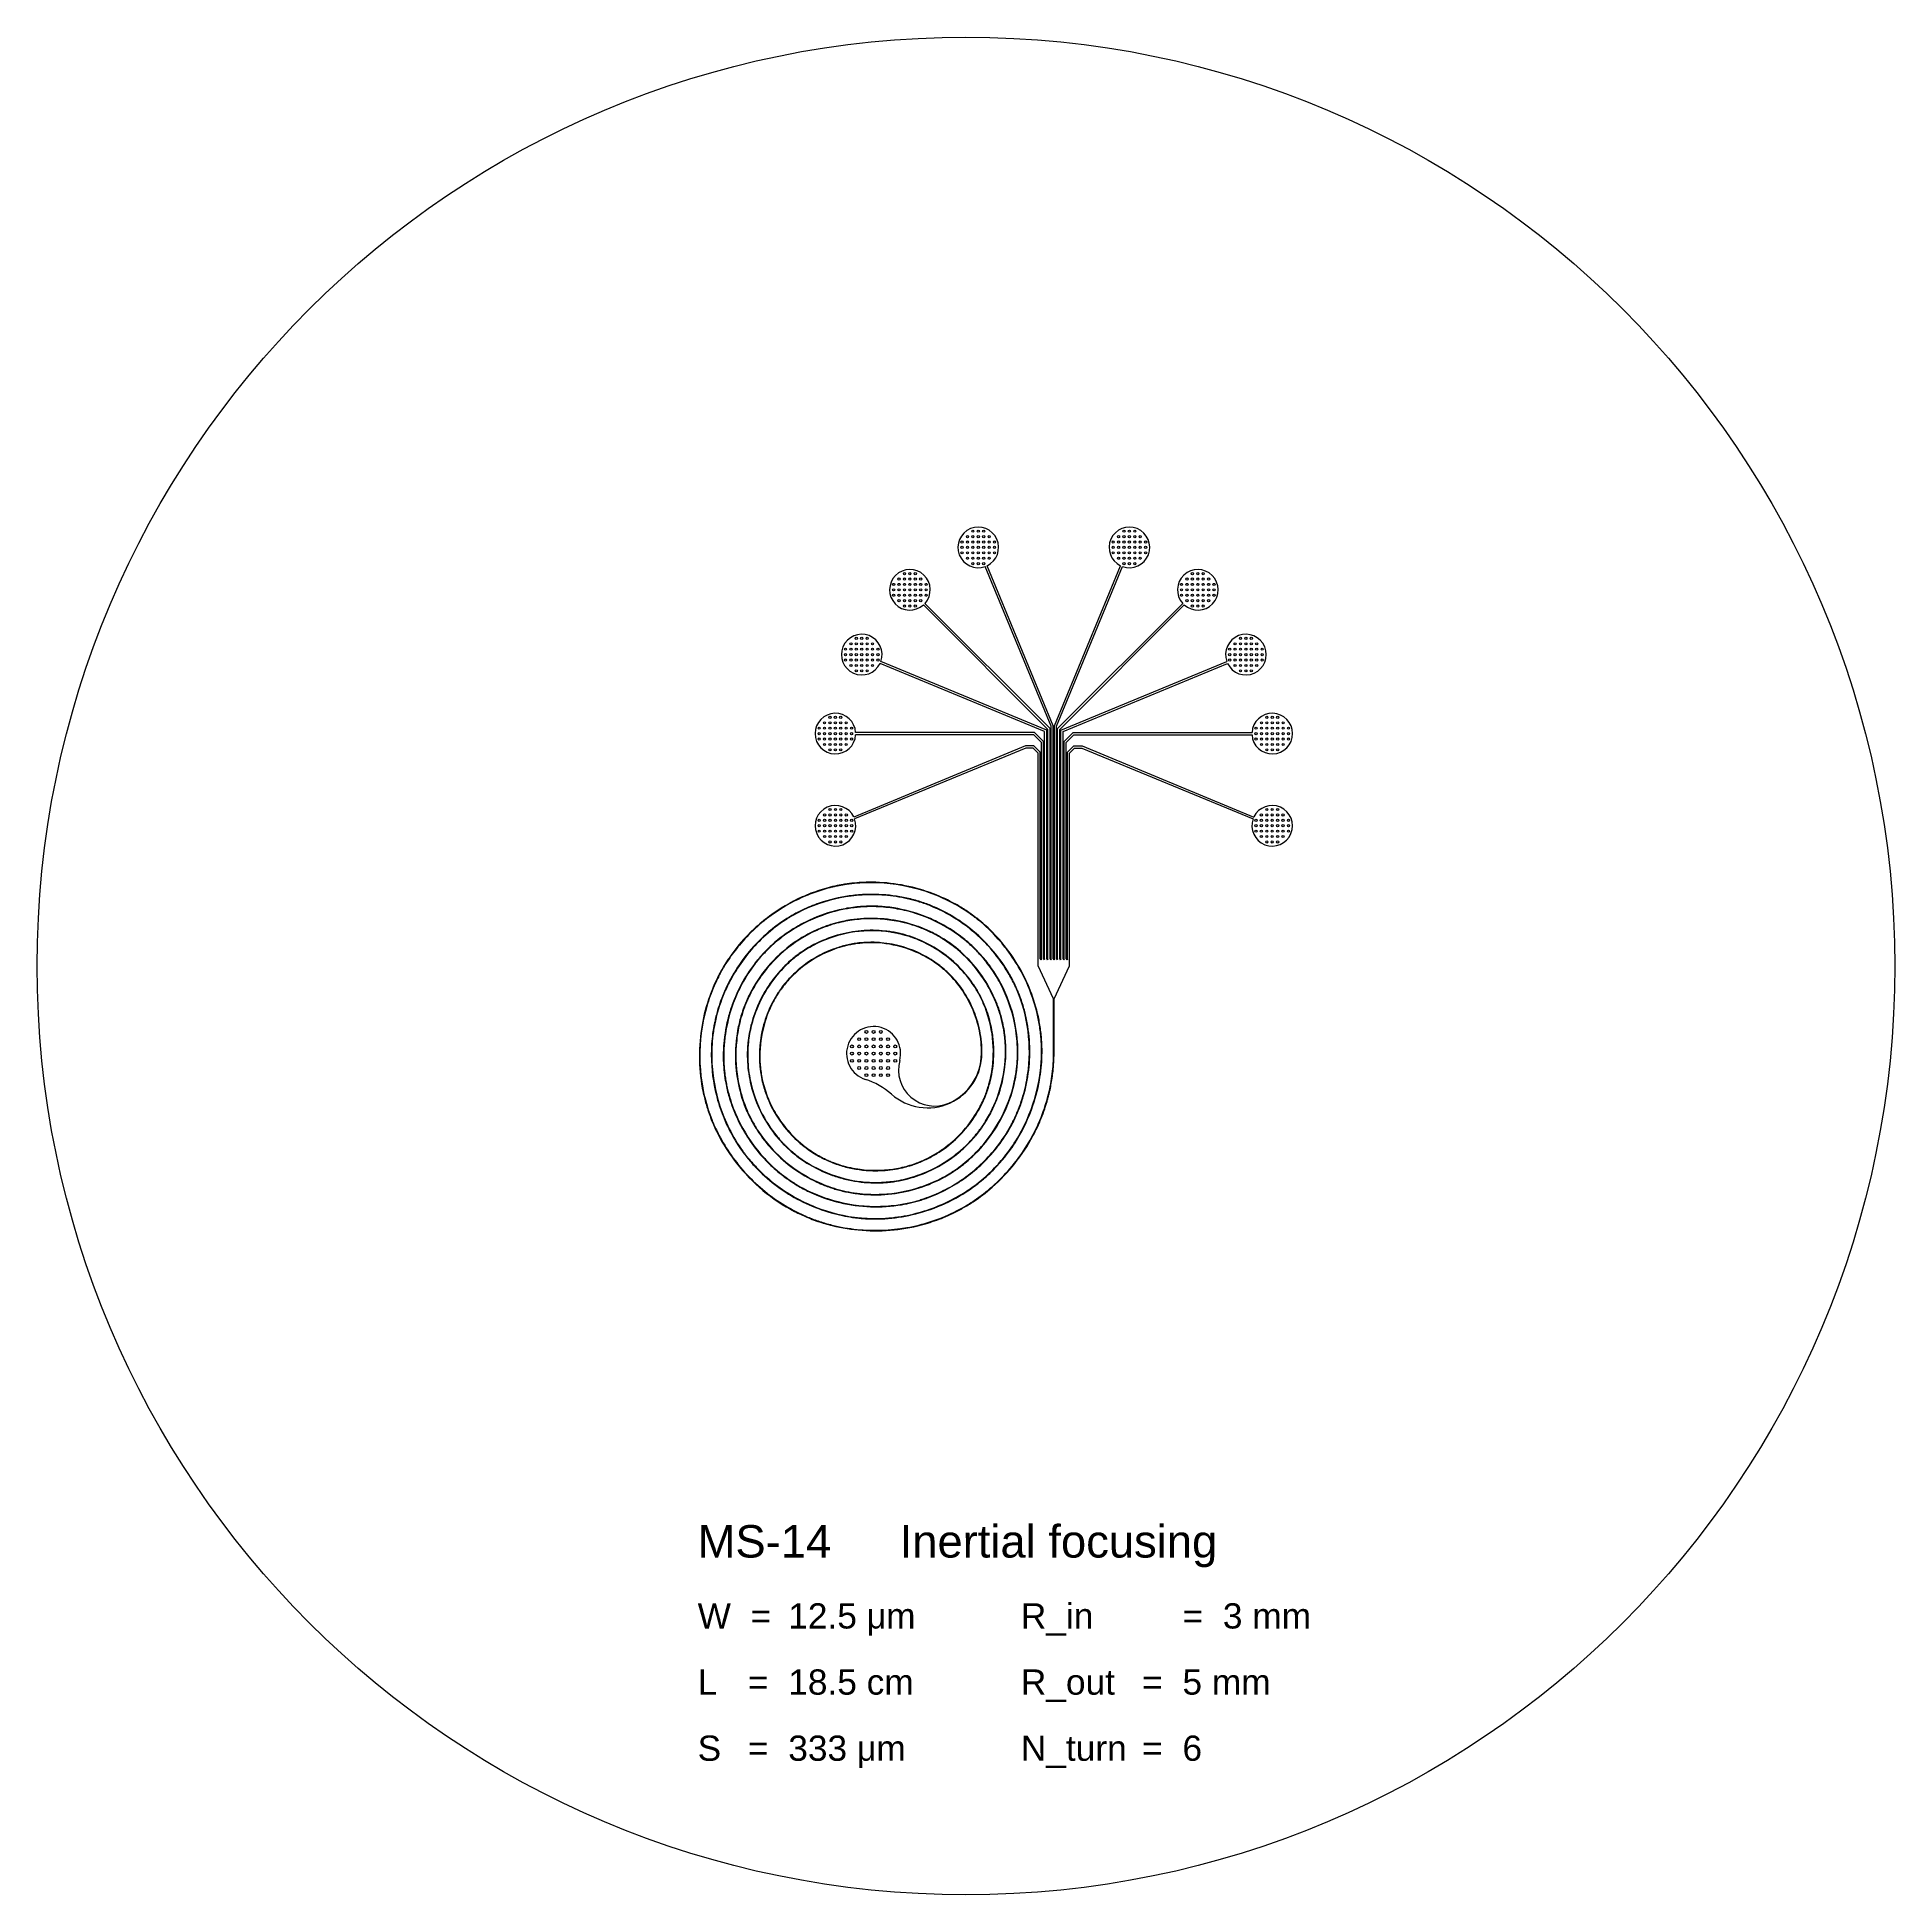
# Model space of a CAD drawing. Header units: millimetres. Extents: x 18289 to 282074, y 113800 to 372198.
# Drawn here: x 123982 to 175482, y 114698 to 166198 of the extents above; entities that cross this region are included whole.
import ezdxf

# ---------------------------------------------------------------- set-up
doc = ezdxf.new("R2010")
doc.units = ezdxf.units.MM
doc.layers.add('Clear', color=140, linetype='Continuous')
doc.layers.add('Opaque', color=30, linetype='Continuous')
doc.styles.get("Standard").update_dxf_attribs({"font": 'arial.ttf'})

msp = doc.modelspace()

# ---------------------------------------------------------------- texts
at = {"layer": 'Clear', "insert": (142293, 124948), "char_height": 280, "attachment_point": 1}
msp.add_mtext_dynamic_manual_height_columns('{\\H3.2143x;MS-14^I^IInertial focusing\\H0.83335x;\\P\\H0.53332x; \\P\\H1.75x;W  =^I 12.5 \\fSymbol|b0|i0|c2|p18;m\\fArial|b0|i0|c0|p34;m^I^I^IR_in ^I^I=^I3 mm\\H1.0714x; \\P\\H0.53332x; \\P\\H1.75x;L^I =^I 18.5 cm^I^I^IR_out ^I=^I5 mm\\H1.0714x;\\P\\H0.53332x; \\P\\H1.7501x;S ^I =^I 333 \\fSymbol|b0|i0|c2|p18;m\\fArial|b0|i0|c0|p34;m^I^I^IN_turn^I=^I6\\H1.0714x;^I}', width=17445.26, gutter_width=12.5, heights=[7318], dxfattribs=at)

# ---------------------------------------------------------------- linework, layer by layer
at = {"layer": 'Clear'}
for p, q in [((152092, 147098), (150260, 151522)), ((152152, 147110), (150315, 151545)), ((152182, 147110), (154019, 151545)), ((152242, 147098), (154075, 151522)), ((152002, 147008), (148553, 150457)), ((152062, 147033), (148595, 150500)), ((152272, 147033), (155739, 150500)), ((152332, 147008), (155782, 150457)), ((151912, 146948), (147350, 148838)), ((151972, 146988), (147373, 148893)), ((152362, 146988), (156962, 148893)), ((152422, 146948), (156985, 148838)), ((151635, 146920), (146672, 146920)), ((151610, 146860), (146672, 146860)), ((151822, 146648), (151610, 146860)), ((151882, 146673), (151635, 146920)), ((151912, 140648), (151912, 146948)), ((151972, 140648), (151972, 146988)), ((152002, 140648), (152002, 147008)), ((152062, 140648), (152062, 147033)), ((152092, 140648), (152092, 147098)), ((152152, 140648), (152152, 147110)), ((152182, 140648), (152182, 147110)), ((152242, 140648), (152242, 147098)), ((152272, 140648), (152272, 147033)), ((152332, 140648), (152332, 147008)), ((152362, 140648), (152362, 146988)), ((152422, 140648), (152422, 146948)), ((152452, 146673), (152700, 146920)), ((152512, 146648), (152724, 146860)), ((152700, 146920), (157663, 146920)), ((152724, 146860), (157663, 146860)), ((151379, 146549), (146621, 144578)), ((151391, 146489), (146644, 144523)), ((151616, 146549), (151379, 146549)), ((151591, 146489), (151391, 146489)), ((151732, 146348), (151591, 146489)), ((151792, 146373), (151616, 146549)), ((151732, 140448), (151732, 146348)), ((151792, 140648), (151792, 146373)), ((151822, 140648), (151822, 146648)), ((151882, 140648), (151882, 146673)), ((152452, 140648), (152452, 146673)), ((152512, 140648), (152512, 146648)), ((152542, 146373), (152719, 146549)), ((152542, 140648), (152542, 146373)), ((152602, 146348), (152744, 146489)), ((152602, 140448), (152602, 146348)), ((152719, 146549), (152956, 146549)), ((152744, 146489), (152944, 146489)), ((152944, 146489), (157691, 144523)), ((152956, 146549), (157714, 144578)), ((151792, 140648), (151807, 140622)), ((151822, 140648), (151807, 140622)), ((151882, 140648), (151897, 140622)), ((151912, 140648), (151897, 140622)), ((151972, 140648), (151987, 140622)), ((152002, 140648), (151987, 140622)), ((152062, 140648), (152077, 140622)), ((152092, 140648), (152077, 140622)), ((152152, 140648), (152167, 140622)), ((152182, 140648), (152167, 140622)), ((152242, 140648), (152257, 140622)), ((152272, 140648), (152257, 140622)), ((152332, 140648), (152347, 140622)), ((152362, 140648), (152347, 140622)), ((152422, 140648), (152437, 140622)), ((152452, 140648), (152437, 140622)), ((152512, 140648), (152527, 140622)), ((152542, 140648), (152527, 140622)), ((152161, 139533), (151732, 140448)), ((152174, 139533), (152602, 140448)), ((152161, 138020), (152161, 139533)), ((152174, 138020), (152174, 139533))]:
    msp.add_line(p, q, dxfattribs=at)
for centre, radius, start, end in [((150073, 152052), 563, 295.5572, 289.4428), ((154262, 152052), 563, 250.5572, 244.4428), ((148177, 150876), 563, 318.0572, 311.9428), ((156158, 150876), 563, 228.0572, 221.9428), ((146842, 149080), 563, 340.5572, 334.4428), ((157492, 149080), 563, 205.5572, 199.4428), ((146110, 146890), 563, 3.0572, 356.9428), ((158224, 146890), 563, 183.0572, 176.9428), ((146113, 144336), 563, 25.5572, 19.4428), ((158221, 144336), 563, 160.5572, 154.4428), ((147171, 138020), 750, 344.9313, 252.3941), ((148666, 138020), 1495, 293.1778, 0.0034), ((148666, 138023), 1507, 228.4581, 359.9001), ((148861, 137565), 1000, 164.9313, 293.1778), ((146339, 135399), 2000, 48.406, 72.3941)]:
    msp.add_arc(centre, radius, start, end, dxfattribs=at)
for points, knots in [([(150174, 138020), (150174, 138073), (150174, 138127), (150168, 138287), (150158, 138393), (150111, 138711), (150057, 138919), (149907, 139322), (149810, 139515), (149580, 139879), (149445, 140050), (149268, 140229), (149242, 140254), (149190, 140303), (149164, 140327), (149079, 140401), (149018, 140449), (148832, 140587), (148701, 140670), (148200, 140935), (147795, 141055), (147318, 141099), (147253, 141103), (147060, 141108), (146931, 141103), (146774, 141087), (146746, 141084), (146689, 141076), (146660, 141072), (146604, 141063), (146576, 141058), (146491, 141042), (146435, 141030), (146268, 140988), (146158, 140953), (145717, 140789), (145403, 140607), (145066, 140327), (145006, 140273), (144833, 140106), (144726, 139986), (144610, 139831), (144591, 139805), (144558, 139758), (144544, 139737), (144516, 139695), (144502, 139674), (144462, 139609), (144436, 139566), (144361, 139433), (144316, 139342), (144194, 139063), (144130, 138869), (143999, 138293), (143981, 137900), (144044, 137447), (144056, 137378), (144077, 137279), (144084, 137249), (144098, 137188), (144106, 137158), (144132, 137065), (144151, 137002), (144216, 136815), (144267, 136693), (144442, 136339), (144588, 136116), (144817, 135844), (144877, 135778), (145068, 135586), (145206, 135469), (145407, 135324), (145463, 135287), (145561, 135226), (145601, 135202), (145670, 135163), (145698, 135148), (145751, 135121), (145775, 135109), (145823, 135085), (145847, 135074), (145929, 135037), (145986, 135012), (146162, 134945), (146281, 134906), (146646, 134813), (146897, 134778), (147241, 134770), (147333, 134772), (147609, 134788), (147792, 134814), (148040, 134871), (148107, 134889), (148219, 134923), (148265, 134938), (148343, 134965), (148376, 134977), (148433, 135000), (148459, 135010), (148509, 135031), (148534, 135042), (148608, 135075), (148657, 135099), (148803, 135174), (148897, 135228), (149171, 135407), (149343, 135544), (149812, 136000), (150066, 136364), (150255, 136802), (150270, 136839), (150295, 136902), (150304, 136928), (150323, 136981), (150332, 137007), (150350, 137061), (150358, 137088), (150382, 137168), (150397, 137222), (150436, 137386), (150457, 137497), (150503, 137831), (150511, 138057), (150488, 138414), (150472, 138544), (150433, 138762), (150413, 138850), (150345, 139110), (150286, 139280), (150176, 139526), (150136, 139607), (150078, 139712), (150064, 139738), (150034, 139789), (150019, 139814), (149972, 139888), (149940, 139937), (149840, 140080), (149769, 140171), (149539, 140435), (149368, 140596), (148836, 141002), (148438, 141203), (147978, 141330), (147941, 141339), (147877, 141354), (147850, 141360), (147795, 141372), (147768, 141377), (147714, 141387), (147687, 141392), (147605, 141405), (147550, 141412), (147385, 141430), (147274, 141436), (146941, 141439), (146719, 141419), (146386, 141358), (146273, 141331), (145940, 141235), (145724, 141149), (145451, 141007), (145386, 140970), (145279, 140905), (145237, 140878), (145157, 140824), (145120, 140798), (145064, 140757), (145046, 140743), (145009, 140715), (144991, 140701), (144936, 140657), (144900, 140627), (144795, 140535), (144728, 140471), (144533, 140271), (144414, 140126), (144068, 139632), (143889, 139249), (143765, 138778), (143749, 138712), (143718, 138557), (143704, 138470), (143689, 138346), (143685, 138310), (143679, 138246), (143677, 138217), (143672, 138135), (143670, 138081), (143667, 137920), (143671, 137812), (143697, 137490), (143734, 137277), (143909, 136624), (144113, 136201), (144438, 135772), (144485, 135713), (144569, 135616), (144605, 135577), (144664, 135514), (144687, 135491), (144733, 135445), (144757, 135423), (144804, 135378), (144829, 135356), (144902, 135291), (144952, 135249), (145106, 135128), (145213, 135053), (145546, 134846), (145783, 134732), (146144, 134603), (146260, 134568), (146612, 134481), (146852, 134447), (147193, 134433), (147293, 134433), (147421, 134439), (147448, 134441), (147503, 134445), (147530, 134447), (147612, 134455), (147666, 134461), (147829, 134484), (147937, 134505), (148257, 134582), (148466, 134653), (148771, 134787), (148873, 134838), (149172, 135004), (149361, 135133), (149592, 135325), (149646, 135372), (149804, 135520), (149903, 135625), (150015, 135759), (150034, 135782), (150072, 135829), (150090, 135853), (150126, 135901), (150144, 135925), (150196, 135999), (150230, 136049), (150327, 136202), (150386, 136307), (150549, 136630), (150636, 136857), (150818, 137509), (150862, 137949), (150821, 138458), (150812, 138533), (150796, 138647), (150789, 138687), (150777, 138755), (150771, 138784), (150760, 138840), (150753, 138868), (150734, 138953), (150719, 139009), (150672, 139176), (150635, 139286), (150508, 139610), (150404, 139818), (150043, 140396), (149738, 140735), (149321, 141056), (149259, 141100), (149150, 141173), (149104, 141203), (149029, 141248), (149001, 141265), (148943, 141298), (148914, 141314), (148830, 141359), (148775, 141387), (148606, 141466), (148491, 141513), (148139, 141636), (147895, 141695), (147525, 141748), (147401, 141759), (147027, 141776), (146776, 141763), (146454, 141713), (146379, 141699), (146252, 141671), (146200, 141659), (146104, 141634), (146062, 141622), (145993, 141601), (145967, 141592), (145888, 141566), (145836, 141548), (145734, 141509), (145683, 141488), (145478, 141399), (145328, 141321), (144895, 141059), (144628, 140845), (144333, 140537), (144274, 140471), (144104, 140268), (143999, 140124), (143866, 139911), (143829, 139847), (143768, 139735), (143744, 139689), (143701, 139602), (143682, 139561), (143651, 139491), (143639, 139462), (143614, 139403), (143602, 139374), (143567, 139280), (143544, 139216), (143482, 139023), (143447, 138891), (143365, 138492), (143338, 138219), (143343, 137423), (143450, 136900), (143676, 136384), (143691, 136350), (143718, 136294), (143728, 136273), (143750, 136230), (143761, 136208), (143794, 136145), (143817, 136103), (143892, 135972), (143947, 135885), (144122, 135631), (144252, 135471), (144736, 134962), (145146, 134667), (145666, 134425), (145737, 134395), (145861, 134346), (145914, 134326), (146011, 134293), (146055, 134279), (146127, 134257), (146154, 134250), (146236, 134227), (146291, 134213), (146401, 134188), (146456, 134177), (146639, 134143), (146767, 134127), (147154, 134096), (147414, 134101), (148188, 134191), (148693, 134351), (149211, 134640), (149273, 134677), (149360, 134732), (149386, 134748), (149436, 134782), (149461, 134799), (149546, 134859), (149604, 134903), (149776, 135039), (149885, 135137), (150196, 135446), (150381, 135676), (150838, 136390), (151043, 136917), (151133, 137503), (151138, 137539), (151147, 137611), (151151, 137647), (151162, 137756), (151167, 137828), (151175, 138046), (151173, 138191), (151142, 138626), (151090, 138915), (150905, 139548), (150755, 139888), (150523, 140262), (150484, 140322), (150401, 140440), (150359, 140498), (150280, 140599), (150245, 140642), (150187, 140710), (150164, 140736), (150119, 140786), (150096, 140811), (150027, 140884), (149979, 140932), (149832, 141071), (149730, 141159), (149409, 141407), (149179, 141552), (148811, 141735), (148682, 141791), (148289, 141940), (148017, 142013), (147658, 142070), (147575, 142080), (147438, 142094), (147383, 142098), (147279, 142103), (147230, 142105), (147147, 142106), (147114, 142106), (147009, 142105), (146937, 142103), (146792, 142093), (146720, 142086), (146504, 142061), (146361, 142036), (145937, 141938), (145661, 141843), (145292, 141672), (145189, 141619), (144888, 141448), (144696, 141318), (144455, 141122), (144396, 141071), (144292, 140976), (144247, 140933), (144168, 140854), (144134, 140819), (144079, 140759), (144058, 140736), (144016, 140689), (143996, 140665), (143956, 140617), (143936, 140593), (143877, 140519), (143839, 140469), (143728, 140316), (143659, 140211), (143466, 139886), (143358, 139658), (143225, 139301), (143186, 139179), (143084, 138807), (143039, 138553), (143011, 138218), (143006, 138138), (143000, 137899), (143005, 137739), (143023, 137538), (143028, 137496), (143037, 137421), (143042, 137388), (143052, 137322), (143057, 137289), (143074, 137191), (143087, 137125), (143131, 136931), (143167, 136802), (143293, 136423), (143401, 136177), (143584, 135848), (143640, 135755), (143820, 135481), (143954, 135308), (144157, 135084), (144215, 135023), (144394, 134848), (144521, 134738), (144693, 134605), (144733, 134576), (144799, 134529), (144825, 134511), (144877, 134475), (144904, 134458), (144957, 134424), (144984, 134407), (145064, 134358), (145119, 134326), (145285, 134235), (145398, 134180), (145746, 134029), (145987, 133949), (146793, 133757), (147380, 133734), (148043, 133846), (148137, 133865), (148280, 133900), (148329, 133913), (148426, 133940), (148474, 133955), (148570, 133986), (148618, 134002), (148760, 134054), (148854, 134092), (149131, 134216), (149310, 134312), (149824, 134635), (150138, 134899), (150485, 135285), (150557, 135371), (150763, 135639), (150886, 135829), (151011, 136061), (151029, 136096), (151061, 136158), (151074, 136186), (151101, 136243), (151114, 136271), (151152, 136356), (151177, 136414), (151245, 136588), (151286, 136706), (151392, 137064), (151442, 137310), (151529, 138055), (151504, 138563), (151367, 139168), (151336, 139283), (151280, 139460), (151258, 139523), (151221, 139623), (151207, 139660), (151180, 139727), (151168, 139757), (151142, 139816), (151129, 139846), (151089, 139934), (151061, 139992), (150972, 140164), (150908, 140276), (150700, 140603), (150542, 140809), (150008, 141393), (149577, 141724), (149025, 142005), (148950, 142041), (148821, 142098), (148769, 142119), (148667, 142159), (148617, 142177), (148536, 142206), (148505, 142216), (148442, 142236), (148411, 142246), (148317, 142274), (148253, 142291), (148062, 142338), (147933, 142364), (147544, 142423), (147280, 142439), (146877, 142429), (146738, 142419), (146320, 142370), (146045, 142312), (145697, 142203), (145618, 142176), (145383, 142087), (145229, 142019), (145038, 141921), (144997, 141899), (144919, 141855), (144882, 141834), (144808, 141790), (144772, 141767), (144664, 141698), (144593, 141649), (144384, 141498), (144251, 141389), (143872, 141039), (143646, 140776), (143380, 140385), (143312, 140277), (143123, 139943), (143015, 139710), (142899, 139386), (142871, 139303), (142830, 139162), (142815, 139106), (142788, 139001), (142777, 138951), (142757, 138857), (142748, 138812), (142732, 138722), (142725, 138677), (142705, 138542), (142694, 138451), (142671, 138179), (142668, 137996), (142689, 137448), (142747, 137084), (142875, 136632), (142907, 136533), (143011, 136241), (143094, 136050), (143228, 135792), (143269, 135719), (143397, 135503), (143491, 135363), (143611, 135205), (143630, 135181), (143668, 135133), (143688, 135109), (143746, 135039), (143786, 134992), (143910, 134856), (143995, 134769), (144264, 134517), (144456, 134364), (145067, 133952), (145519, 133741), (146098, 133576), (146203, 133550), (146400, 133509), (146491, 133493), (146642, 133471), (146703, 133464), (146808, 133453), (146853, 133449), (146931, 133443), (146963, 133441), (147028, 133438), (147060, 133437), (147157, 133434), (147221, 133434), (147415, 133437), (147544, 133445), (147930, 133485), (148185, 133533), (148999, 133758), (149536, 134020), (150077, 134426), (150146, 134482), (150263, 134581), (150311, 134624), (150400, 134706), (150442, 134746), (150518, 134822), (150552, 134858), (150621, 134931), (150654, 134968), (150753, 135081), (150816, 135159), (150998, 135397), (151109, 135565), (151482, 136215), (151673, 136741), (151789, 137396), (151805, 137508), (151839, 137847), (151846, 138074), (151833, 138333), (151832, 138364), (151827, 138425), (151825, 138456), (151817, 138549), (151810, 138610), (151785, 138795), (151764, 138917), (151685, 139281), (151614, 139519), (151321, 140272), (151027, 140759), (150600, 141245), (150542, 141308), (150361, 141492), (150234, 141609), (150071, 141741), (150042, 141764), (149991, 141804), (149968, 141821), (149923, 141854), (149900, 141871), (149831, 141920), (149784, 141952), (149642, 142046), (149545, 142105), (149249, 142270), (149042, 142367), (148323, 142642), (147780, 142752), (147146, 142770), (147057, 142770), (146791, 142763), (146613, 142748), (146388, 142717), (146340, 142709), (146259, 142695), (146226, 142689), (146150, 142674), (146107, 142664), (146022, 142645), (145979, 142634), (145851, 142601), (145767, 142577), (145516, 142496), (145352, 142433), (144870, 142217), (144564, 142038), (144137, 141721), (143998, 141606), (143603, 141240), (143366, 140967), (143098, 140573), (143036, 140474), (142960, 140343), (142943, 140313), (142910, 140251), (142893, 140221), (142845, 140128), (142815, 140065), (142727, 139875), (142675, 139746), (142534, 139352), (142462, 139081), (142314, 138230), (142316, 137636), (142439, 136972), (142458, 136884), (142494, 136738), (142509, 136679), (142540, 136572), (142555, 136524), (142581, 136444), (142591, 136412), (142613, 136349), (142624, 136318), (142648, 136255), (142659, 136224), (142696, 136131), (142722, 136070), (142804, 135887), (142863, 135768), (143056, 135417), (143204, 135194), (143803, 134431), (144355, 133968), (145041, 133613), (145101, 133583), (145215, 133530), (145268, 133506), (145355, 133470), (145388, 133457), (145487, 133417), (145555, 133392), (145755, 133324), (145889, 133285), (146295, 133184), (146572, 133141), (147440, 133077), (148038, 133138), (148693, 133326), (148778, 133353), (149030, 133441), (149195, 133509), (149406, 133610), (149455, 133634), (149553, 133685), (149601, 133712), (149744, 133793), (149838, 133851), (150113, 134033), (150289, 134167), (150913, 134712), (151299, 135197), (151631, 135815), (151672, 135896), (151787, 136143), (151855, 136312), (151937, 136554), (151959, 136624), (151989, 136725), (151997, 136755), (152013, 136816), (152021, 136847), (152036, 136908), (152044, 136939), (152065, 137032), (152077, 137094), (152112, 137280), (152131, 137405), (152162, 137693), (152172, 137857), (152174, 138020)], [0, 0, 0, 0, 0.053306, 0.053306, 0.159919, 0.159919, 0.373145, 0.373145, 0.586371, 0.586371, 0.799596, 0.799596, 0.834859, 0.834859, 0.870122, 0.870122, 0.945998, 0.945998, 1.097751, 1.097751, 1.502237, 1.502237, 1.564911, 1.564911, 1.690258, 1.690258, 1.718055, 1.718055, 1.745852, 1.745852, 1.773649, 1.773649, 1.829243, 1.829243, 1.940432, 1.940432, 2.284759, 2.284759, 2.361734, 2.361734, 2.515684, 2.515684, 2.546508, 2.546508, 2.570734, 2.570734, 2.594961, 2.594961, 2.643414, 2.643414, 2.74032, 2.74032, 2.934132, 2.934132, 3.300999, 3.300999, 3.366817, 3.366817, 3.396193, 3.396193, 3.42557, 3.42557, 3.487541, 3.487541, 3.611485, 3.611485, 3.859372, 3.859372, 3.943551, 3.943551, 4.111909, 4.111909, 4.174849, 4.174849, 4.218654, 4.218654, 4.248539, 4.248539, 4.273475, 4.273475, 4.298412, 4.298412, 4.356593, 4.356593, 4.472954, 4.472954, 4.705678, 4.705678, 4.790484, 4.790484, 4.960097, 4.960097, 5.024093, 5.024093, 5.067984, 5.067984, 5.099979, 5.099979, 5.124913, 5.124913, 5.149848, 5.149848, 5.199717, 5.199717, 5.299455, 5.299455, 5.498932, 5.498932, 5.895144, 5.895144, 5.930953, 5.930953, 5.956304, 5.956304, 5.981656, 5.981656, 6.007007, 6.007007, 6.057711, 6.057711, 6.159117, 6.159117, 6.36193, 6.36193, 6.479912, 6.479912, 6.560271, 6.560271, 6.720988, 6.720988, 6.801576, 6.801576, 6.827862, 6.827862, 6.854149, 6.854149, 6.905953, 6.905953, 7.009562, 7.009562, 7.216781, 7.216781, 7.603399, 7.603399, 7.637346, 7.637346, 7.661693, 7.661693, 7.68604, 7.68604, 7.710386, 7.710386, 7.75908, 7.75908, 7.856466, 7.856466, 8.05124, 8.05124, 8.152325, 8.152325, 8.354495, 8.354495, 8.420031, 8.420031, 8.463476, 8.463476, 8.503234, 8.503234, 8.523428, 8.523428, 8.543622, 8.543622, 8.58401, 8.58401, 8.664785, 8.664785, 8.826336, 8.826336, 9.18594, 9.18594, 9.244962, 9.244962, 9.321221, 9.321221, 9.352137, 9.352137, 9.376663, 9.376663, 9.422738, 9.422738, 9.514888, 9.514888, 9.699189, 9.699189, 10.091631, 10.091631, 10.155693, 10.155693, 10.20077, 10.20077, 10.228359, 10.228359, 10.255949, 10.255949, 10.283538, 10.283538, 10.338716, 10.338716, 10.449073, 10.449073, 10.669787, 10.669787, 10.771187, 10.771187, 10.973987, 10.973987, 11.057518, 11.057518, 11.080403, 11.080403, 11.103288, 11.103288, 11.149057, 11.149057, 11.240597, 11.240597, 11.423676, 11.423676, 11.518251, 11.518251, 11.707401, 11.707401, 11.767071, 11.767071, 11.886412, 11.886412, 11.91118, 11.91118, 11.936032, 11.936032, 11.960884, 11.960884, 12.010588, 12.010588, 12.109997, 12.109997, 12.308814, 12.308814, 12.665358, 12.665358, 12.726727, 12.726727, 12.759632, 12.759632, 12.78321, 12.78321, 12.806788, 12.806788, 12.853943, 12.853943, 12.948254, 12.948254, 13.136875, 13.136875, 13.500569, 13.500569, 13.561875, 13.561875, 13.606048, 13.606048, 13.632716, 13.632716, 13.659384, 13.659384, 13.709363, 13.709363, 13.809323, 13.809323, 14.009242, 14.009242, 14.109041, 14.109041, 14.308637, 14.308637, 14.369361, 14.369361, 14.412359, 14.412359, 14.447797, 14.447797, 14.469671, 14.469671, 14.513419, 14.513419, 14.557166, 14.557166, 14.691142, 14.691142, 14.959094, 14.959094, 15.028912, 15.028912, 15.168549, 15.168549, 15.227235, 15.227235, 15.268554, 15.268554, 15.303755, 15.303755, 15.328777, 15.328777, 15.3538, 15.3538, 15.407149, 15.407149, 15.513847, 15.513847, 15.727243, 15.727243, 16.135892, 16.135892, 16.165225, 16.165225, 16.183845, 16.183845, 16.202465, 16.202465, 16.239706, 16.239706, 16.319506, 16.319506, 16.479105, 16.479105, 16.862639, 16.862639, 16.921629, 16.921629, 16.965248, 16.965248, 17.000805, 17.000805, 17.022533, 17.022533, 17.06599, 17.06599, 17.109446, 17.109446, 17.208601, 17.208601, 17.406911, 17.406911, 17.803531, 17.803531, 17.858409, 17.858409, 17.881521, 17.881521, 17.904634, 17.904634, 17.960082, 17.960082, 18.070979, 18.070979, 18.292772, 18.292772, 18.71081, 18.71081, 18.738048, 18.738048, 18.765286, 18.765286, 18.819763, 18.819763, 18.928716, 18.928716, 19.146622, 19.146622, 19.421184, 19.421184, 19.474697, 19.474697, 19.528213, 19.528213, 19.569659, 19.569659, 19.594694, 19.594694, 19.619729, 19.619729, 19.669799, 19.669799, 19.76994, 19.76994, 19.970221, 19.970221, 20.073581, 20.073581, 20.2803, 20.2803, 20.34147, 20.34147, 20.381868, 20.381868, 20.418068, 20.418068, 20.442318, 20.442318, 20.49544, 20.49544, 20.548562, 20.548562, 20.654807, 20.654807, 20.867295, 20.867295, 20.951633, 20.951633, 21.120307, 21.120307, 21.177392, 21.177392, 21.222569, 21.222569, 21.258592, 21.258592, 21.281399, 21.281399, 21.304205, 21.304205, 21.327012, 21.327012, 21.372625, 21.372625, 21.463851, 21.463851, 21.646303, 21.646303, 21.738992, 21.738992, 21.92437, 21.92437, 21.981805, 21.981805, 22.096675, 22.096675, 22.12718, 22.12718, 22.151077, 22.151077, 22.174974, 22.174974, 22.222769, 22.222769, 22.318358, 22.318358, 22.509536, 22.509536, 22.587511, 22.587511, 22.74346, 22.74346, 22.803095, 22.803095, 22.922365, 22.922365, 22.957776, 22.957776, 22.980185, 22.980185, 23.002595, 23.002595, 23.025004, 23.025004, 23.069823, 23.069823, 23.159461, 23.159461, 23.338737, 23.338737, 23.745473, 23.745473, 23.813005, 23.813005, 23.848496, 23.848496, 23.883987, 23.883987, 23.919478, 23.919478, 23.990461, 23.990461, 24.132425, 24.132425, 24.416355, 24.416355, 24.494942, 24.494942, 24.652116, 24.652116, 24.679138, 24.679138, 24.700807, 24.700807, 24.722476, 24.722476, 24.765814, 24.765814, 24.852491, 24.852491, 25.025844, 25.025844, 25.372551, 25.372551, 25.454416, 25.454416, 25.500344, 25.500344, 25.528003, 25.528003, 25.550191, 25.550191, 25.572379, 25.572379, 25.616755, 25.616755, 25.705507, 25.705507, 25.883012, 25.883012, 26.24881, 26.24881, 26.306184, 26.306184, 26.344718, 26.344718, 26.380896, 26.380896, 26.40324, 26.40324, 26.425585, 26.425585, 26.470274, 26.470274, 26.559652, 26.559652, 26.738408, 26.738408, 26.833341, 26.833341, 27.023207, 27.023207, 27.07996, 27.07996, 27.193465, 27.193465, 27.224791, 27.224791, 27.253734, 27.253734, 27.282677, 27.282677, 27.340563, 27.340563, 27.456335, 27.456335, 27.687879, 27.687879, 27.773602, 27.773602, 27.945049, 27.945049, 28.004033, 28.004033, 28.042869, 28.042869, 28.076874, 28.076874, 28.107313, 28.107313, 28.137753, 28.137753, 28.198633, 28.198633, 28.320392, 28.320392, 28.563911, 28.563911, 28.632616, 28.632616, 28.770026, 28.770026, 28.82557, 28.82557, 28.936658, 28.936658, 28.956896, 28.956896, 28.977135, 28.977135, 29.017612, 29.017612, 29.098567, 29.098567, 29.260477, 29.260477, 29.584296, 29.584296, 29.655534, 29.655534, 29.716152, 29.716152, 29.755966, 29.755966, 29.785652, 29.785652, 29.806783, 29.806783, 29.827913, 29.827913, 29.870174, 29.870174, 29.954696, 29.954696, 30.123739, 30.123739, 30.505703, 30.505703, 30.563544, 30.563544, 30.605173, 30.605173, 30.642463, 30.642463, 30.67486, 30.67486, 30.707256, 30.707256, 30.77205, 30.77205, 30.901636, 30.901636, 31.257033, 31.257033, 31.330107, 31.330107, 31.476254, 31.476254, 31.496141, 31.496141, 31.516028, 31.516028, 31.555801, 31.555801, 31.635349, 31.635349, 31.794444, 31.794444, 32.152156, 32.152156, 32.207043, 32.207043, 32.316818, 32.316818, 32.340263, 32.340263, 32.358262, 32.358262, 32.376261, 32.376261, 32.412259, 32.412259, 32.484256, 32.484256, 32.628248, 32.628248, 32.973084, 32.973084, 33.029233, 33.029233, 33.141532, 33.141532, 33.172442, 33.172442, 33.19349, 33.19349, 33.22114, 33.22114, 33.248791, 33.248791, 33.304092, 33.304092, 33.414695, 33.414695, 33.6359, 33.6359, 33.748374, 33.748374, 33.973324, 33.973324, 34.046201, 34.046201, 34.067926, 34.067926, 34.089652, 34.089652, 34.133104, 34.133104, 34.220007, 34.220007, 34.393814, 34.393814, 34.756933, 34.756933, 34.812521, 34.812521, 34.850023, 34.850023, 34.881468, 34.881468, 34.902062, 34.902062, 34.922656, 34.922656, 34.94325, 34.94325, 34.984438, 34.984438, 35.066814, 35.066814, 35.231566, 35.231566, 35.664354, 35.664354, 35.705376, 35.705376, 35.741432, 35.741432, 35.7629, 35.7629, 35.807128, 35.807128, 35.892435, 35.892435, 36.063049, 36.063049, 36.423676, 36.423676, 36.47786, 36.47786, 36.586228, 36.586228, 36.619599, 36.619599, 36.652969, 36.652969, 36.71971, 36.71971, 36.853191, 36.853191, 37.221501, 37.221501, 37.276302, 37.276302, 37.385905, 37.385905, 37.430156, 37.430156, 37.449152, 37.449152, 37.468148, 37.468148, 37.487144, 37.487144, 37.525135, 37.525135, 37.601119, 37.601119, 37.699112, 37.699112, 37.699112, 37.699112]), ([(150161, 138020), (150162, 138073), (150161, 138126), (150155, 138286), (150145, 138392), (150099, 138708), (150045, 138916), (149895, 139317), (149799, 139510), (149570, 139872), (149436, 140042), (149259, 140220), (149234, 140244), (149183, 140292), (149158, 140315), (149106, 140360), (149080, 140383), (149000, 140448), (148945, 140489), (148776, 140608), (148658, 140680), (148281, 140875), (148008, 140971), (147445, 141087), (147154, 141107), (146840, 141081), (146813, 141079), (146762, 141073), (146739, 141070), (146691, 141064), (146668, 141061), (146597, 141049), (146550, 141041), (146409, 141012), (146316, 140988), (146041, 140903), (145862, 140829), (145439, 140607), (145202, 140440), (144946, 140199), (144900, 140153), (144767, 140012), (144685, 139912), (144594, 139787), (144579, 139766), (144550, 139724), (144536, 139703), (144494, 139639), (144468, 139596), (144391, 139463), (144345, 139373), (144218, 139094), (144152, 138899), (144038, 138418), (144008, 138126), (144021, 137771), (144026, 137706), (144045, 137513), (144066, 137384), (144104, 137217), (144114, 137177), (144136, 137096), (144148, 137056), (144186, 136937), (144214, 136859), (144309, 136627), (144384, 136478), (144626, 136080), (144816, 135845), (145119, 135562), (145207, 135487), (145348, 135381), (145398, 135346), (145504, 135276), (145560, 135241), (145659, 135184), (145701, 135161), (145763, 135128), (145784, 135118), (145826, 135098), (145847, 135088), (145910, 135059), (145952, 135040), (146081, 134988), (146168, 134957), (146434, 134875), (146616, 134835), (147098, 134773), (147402, 134775), (147772, 134828), (147843, 134840), (148054, 134885), (148193, 134924), (148355, 134983), (148380, 134992), (148429, 135011), (148452, 135021), (148497, 135039), (148520, 135049), (148587, 135079), (148631, 135100), (148762, 135166), (148848, 135214), (149098, 135370), (149256, 135489), (149627, 135825), (149825, 136060), (150026, 136376), (150061, 136436), (150161, 136619), (150220, 136746), (150281, 136901), (150290, 136926), (150307, 136972), (150314, 136993), (150328, 137034), (150335, 137055), (150355, 137118), (150367, 137161), (150401, 137288), (150420, 137374), (150468, 137635), (150486, 137811), (150497, 138298), (150461, 138610), (150363, 138994), (150339, 139075), (150258, 139316), (150191, 139473), (150100, 139647), (150087, 139671), (150059, 139721), (150044, 139747), (150013, 139799), (149997, 139825), (149949, 139901), (149915, 139951), (149810, 140099), (149735, 140193), (149494, 140464), (149313, 140627), (148921, 140914), (148710, 141037), (148407, 141172), (148325, 141205), (148188, 141254), (148135, 141271), (148038, 141300), (147995, 141312), (147915, 141333), (147879, 141341), (147821, 141354), (147799, 141358), (147755, 141367), (147733, 141371), (147666, 141383), (147622, 141390), (147488, 141407), (147399, 141416), (147129, 141429), (146949, 141424), (146452, 141372), (146139, 141294), (145758, 141143), (145677, 141107), (145436, 140988), (145282, 140897), (145112, 140777), (145090, 140760), (145022, 140710), (144977, 140675), (144841, 140561), (144753, 140479), (144501, 140219), (144351, 140027), (144092, 139617), (143984, 139398), (143872, 139099), (143848, 139027), (143782, 138809), (143748, 138661), (143711, 138432), (143701, 138352), (143692, 138246), (143690, 138220), (143686, 138168), (143685, 138141), (143682, 138063), (143681, 138010), (143682, 137852), (143687, 137747), (143718, 137433), (143758, 137225), (143904, 136709), (144035, 136407), (144244, 136066), (144284, 136004), (144411, 135823), (144504, 135707), (144624, 135575), (144645, 135552), (144685, 135511), (144703, 135493), (144739, 135457), (144757, 135440), (144813, 135387), (144851, 135353), (144967, 135252), (145047, 135189), (145296, 135009), (145473, 134904), (145954, 134669), (146270, 134565), (146672, 134491), (146749, 134480), (146979, 134452), (147135, 134444), (147326, 134448), (147362, 134449), (147421, 134452), (147443, 134453), (147488, 134456), (147510, 134458), (147577, 134464), (147622, 134469), (147756, 134486), (147845, 134500), (148109, 134555), (148283, 134605), (148767, 134784), (149068, 134944), (149443, 135216), (149540, 135295), (149684, 135424), (149733, 135471), (149877, 135615), (149967, 135716), (150073, 135852), (150096, 135881), (150140, 135941), (150161, 135971), (150224, 136063), (150265, 136126), (150379, 136317), (150447, 136449), (150645, 136897), (150740, 137230), (150837, 137909), (150839, 138255), (150785, 138635), (150779, 138673), (150767, 138740), (150762, 138768), (150750, 138823), (150744, 138851), (150726, 138934), (150712, 138989), (150666, 139153), (150630, 139261), (150508, 139580), (150407, 139785), (150110, 140271), (149892, 140538), (149588, 140822), (149532, 140872), (149359, 141014), (149238, 141103), (149085, 141200), (149058, 141216), (149009, 141246), (148986, 141259), (148941, 141285), (148918, 141298), (148849, 141335), (148803, 141358), (148662, 141427), (148566, 141468), (148274, 141580), (148073, 141638), (147527, 141749), (147176, 141771), (146745, 141740), (146662, 141731), (146412, 141696), (146247, 141661), (146038, 141601), (145990, 141587), (145848, 141540), (145755, 141505), (145572, 141427), (145482, 141385), (145217, 141246), (145048, 141139), (144605, 140810), (144351, 140560), (144078, 140208), (144025, 140134), (143873, 139906), (143783, 139746), (143689, 139545), (143673, 139509), (143648, 139452), (143639, 139430), (143621, 139387), (143613, 139365), (143587, 139300), (143571, 139255), (143526, 139122), (143499, 139032), (143428, 138760), (143395, 138574), (143337, 138031), (143348, 137669), (143440, 137122), (143487, 136932), (143573, 136671), (143600, 136598), (143651, 136473), (143673, 136421), (143707, 136346), (143718, 136323), (143752, 136253), (143775, 136207), (143824, 136116), (143849, 136071), (143928, 135937), (143985, 135850), (144164, 135596), (144298, 135437), (144695, 135031), (144984, 134807), (145375, 134582), (145455, 134539), (145700, 134420), (145868, 134352), (146090, 134281), (146138, 134267), (146286, 134226), (146385, 134203), (146585, 134165), (146686, 134150), (146990, 134118), (147195, 134112), (147763, 134139), (148127, 134206), (148566, 134353), (148658, 134387), (148927, 134499), (149101, 134587), (149299, 134708), (149331, 134728), (149382, 134761), (149402, 134774), (149441, 134800), (149460, 134814), (149518, 134854), (149555, 134882), (149668, 134967), (149740, 135027), (149952, 135214), (150084, 135349), (150446, 135776), (150647, 136092), (150957, 136769), (151066, 137129), (151124, 137524), (151127, 137550), (151133, 137601), (151136, 137627), (151144, 137704), (151149, 137756), (151159, 137910), (151161, 138014), (151156, 138325), (151137, 138532), (151038, 139105), (150924, 139466), (150715, 139905), (150663, 140003), (150497, 140289), (150370, 140472), (150209, 140665), (150190, 140687), (150151, 140732), (150131, 140754), (150071, 140820), (150030, 140863), (149903, 140989), (149815, 141069), (149540, 141297), (149343, 141433), (148809, 141738), (148456, 141880), (148005, 141994), (147920, 142012), (147663, 142059), (147490, 142080), (147268, 142091), (147219, 142093), (147141, 142094), (147111, 142094), (147051, 142093), (147020, 142093), (146930, 142090), (146870, 142086), (146689, 142072), (146570, 142057), (146212, 141996), (145978, 141934), (145392, 141724), (145052, 141547), (144672, 141278), (144605, 141228), (144409, 141070), (144285, 140957), (144133, 140799), (144099, 140762), (144048, 140706), (144031, 140686), (143997, 140647), (143980, 140627), (143931, 140567), (143899, 140526), (143805, 140403), (143745, 140318), (143576, 140057), (143477, 139874), (143232, 139331), (143121, 138956), (143043, 138441), (143029, 138310), (143017, 138091), (143015, 138003), (143016, 137849), (143018, 137782), (143025, 137664), (143029, 137613), (143037, 137530), (143041, 137498), (143048, 137438), (143051, 137411), (143059, 137356), (143063, 137329), (143076, 137248), (143086, 137194), (143120, 137033), (143146, 136927), (143238, 136611), (143316, 136405), (143576, 135853), (143792, 135521), (144117, 135145), (144189, 135067), (144415, 134843), (144577, 134705), (144780, 134557), (144812, 134534), (144865, 134499), (144885, 134485), (144926, 134458), (144946, 134445), (145008, 134406), (145050, 134381), (145176, 134308), (145262, 134262), (145524, 134134), (145705, 134060), (146268, 133876), (146662, 133804), (147457, 133771), (147857, 133809), (148290, 133916), (148336, 133928), (148426, 133953), (148471, 133967), (148605, 134010), (148693, 134042), (148955, 134146), (149125, 134228), (149639, 134516), (149962, 134762), (150530, 135331), (150775, 135656), (150991, 136050), (151013, 136091), (151045, 136155), (151056, 136177), (151078, 136223), (151089, 136246), (151120, 136315), (151141, 136361), (151199, 136501), (151234, 136596), (151330, 136884), (151380, 137081), (151490, 137678), (151507, 138088), (151432, 138896), (151338, 139296), (151175, 139706), (151163, 139737), (151136, 139798), (151123, 139829), (151082, 139920), (151053, 139980), (150961, 140158), (150894, 140274), (150679, 140612), (150514, 140825), (150056, 141317), (149740, 141576), (149323, 141832), (149248, 141875), (149023, 141996), (148867, 142067), (148659, 142149), (148609, 142167), (148535, 142193), (148510, 142201), (148460, 142218), (148435, 142225), (148359, 142249), (148309, 142263), (148156, 142303), (148053, 142327), (147742, 142385), (147532, 142409), (146908, 142435), (146492, 142396), (145686, 142205), (145295, 142054), (144909, 141835), (144885, 141821), (144836, 141792), (144812, 141777), (144740, 141733), (144693, 141702), (144553, 141607), (144462, 141540), (144198, 141329), (144032, 141174), (143596, 140702), (143355, 140356), (143106, 139868), (143052, 139750), (142905, 139388), (142829, 139138), (142769, 138854), (142764, 138826), (142753, 138768), (142748, 138740), (142733, 138653), (142725, 138596), (142703, 138422), (142693, 138306), (142678, 137956), (142686, 137722), (142757, 137072), (142861, 136659), (143064, 136155), (143114, 136045), (143277, 135719), (143403, 135511), (143564, 135288), (143583, 135263), (143618, 135217), (143633, 135198), (143664, 135158), (143680, 135139), (143727, 135081), (143759, 135043), (143858, 134931), (143926, 134858), (144138, 134647), (144289, 134515), (144787, 134135), (145163, 133923), (145958, 133608), (146378, 133506), (146838, 133463), (146871, 133460), (146932, 133456), (146961, 133454), (147018, 133451), (147046, 133450), (147132, 133447), (147190, 133447), (147361, 133448), (147476, 133453), (147819, 133482), (148046, 133519), (148687, 133672), (149092, 133830), (149598, 134111), (149724, 134189), (149922, 134326), (149995, 134380), (150211, 134548), (150348, 134670), (150607, 134929), (150728, 135067), (151102, 135548), (151316, 135922), (151639, 136715), (151747, 137133), (151806, 137641), (151814, 137723), (151829, 137968), (151830, 138132), (151821, 138328), (151819, 138359), (151815, 138421), (151813, 138452), (151804, 138545), (151798, 138606), (151773, 138791), (151752, 138914), (151673, 139279), (151601, 139518), (151351, 140159), (151136, 140545), (150794, 140999), (150712, 141099), (150455, 141389), (150267, 141568), (150037, 141752), (150009, 141773), (149954, 141816), (149926, 141837), (149841, 141898), (149784, 141938), (149609, 142052), (149489, 142124), (149120, 142321), (148862, 142431), (148178, 142654), (147741, 142734), (147203, 142757), (147105, 142758), (146811, 142753), (146616, 142737), (146374, 142702), (146327, 142694), (146249, 142680), (146219, 142674), (146150, 142661), (146112, 142652), (146035, 142635), (145997, 142626), (145884, 142597), (145808, 142576), (145584, 142507), (145437, 142453), (145004, 142270), (144727, 142120), (144105, 141700), (143775, 141407), (143435, 141011), (143382, 140945), (143227, 140744), (143131, 140605), (143027, 140433), (143010, 140405), (142981, 140354), (142968, 140332), (142944, 140288), (142932, 140266), (142896, 140199), (142872, 140153), (142805, 140017), (142763, 139924), (142646, 139643), (142580, 139450), (142408, 138817), (142350, 138364), (142357, 137458), (142424, 137004), (142569, 136521), (142584, 136472), (142609, 136399), (142618, 136373), (142636, 136323), (142645, 136298), (142673, 136222), (142693, 136172), (142755, 136023), (142800, 135925), (142944, 135637), (143053, 135451), (143430, 134895), (143738, 134552), (144438, 133962), (144828, 133715), (145279, 133515), (145311, 133502), (145370, 133477), (145398, 133466), (145453, 133444), (145480, 133434), (145563, 133403), (145619, 133383), (145787, 133328), (145900, 133295), (146244, 133209), (146477, 133169), (147170, 133099), (147634, 133116), (148542, 133275), (148986, 133417), (149425, 133633), (149449, 133645), (149496, 133670), (149520, 133682), (149591, 133720), (149638, 133746), (149777, 133827), (149868, 133884), (150135, 134065), (150305, 134197), (150815, 134647), (151121, 135003), (151626, 135787), (151824, 136214), (151967, 136694), (151976, 136727), (151992, 136783), (151998, 136806), (152010, 136852), (152015, 136875), (152032, 136944), (152043, 136991), (152072, 137130), (152089, 137224), (152133, 137506), (152151, 137696), (152159, 137931), (152161, 137976), (152161, 138020)], [0, 0, 0, 0, 0.053309, 0.053309, 0.159928, 0.159928, 0.373164, 0.373164, 0.586401, 0.586401, 0.799638, 0.799638, 0.834557, 0.834557, 0.86852, 0.86852, 0.902483, 0.902483, 0.970409, 0.970409, 1.106261, 1.106261, 1.388072, 1.388072, 1.669882, 1.669882, 1.69601, 1.69601, 1.719315, 1.719315, 1.74262, 1.74262, 1.78923, 1.78923, 1.88245, 1.88245, 2.06889, 2.06889, 2.345699, 2.345699, 2.407953, 2.407953, 2.532463, 2.532463, 2.556889, 2.556889, 2.581315, 2.581315, 2.630168, 2.630168, 2.727873, 2.727873, 2.923284, 2.923284, 3.199858, 3.199858, 3.26141, 3.26141, 3.384516, 3.384516, 3.423908, 3.423908, 3.463301, 3.463301, 3.542086, 3.542086, 3.699656, 3.699656, 3.980593, 3.980593, 4.088676, 4.088676, 4.145542, 4.145542, 4.20775, 4.20775, 4.252102, 4.252102, 4.273684, 4.273684, 4.295266, 4.295266, 4.338431, 4.338431, 4.42476, 4.42476, 4.597419, 4.597419, 4.876025, 4.876025, 4.942475, 4.942475, 5.075374, 5.075374, 5.100865, 5.100865, 5.12341, 5.12341, 5.145955, 5.145955, 5.191045, 5.191045, 5.281224, 5.281224, 5.461584, 5.461584, 5.73932, 5.73932, 5.802703, 5.802703, 5.929469, 5.929469, 5.953905, 5.953905, 5.973876, 5.973876, 5.993848, 5.993848, 6.03379, 6.03379, 6.113675, 6.113675, 6.273444, 6.273444, 6.553547, 6.553547, 6.629786, 6.629786, 6.782264, 6.782264, 6.806525, 6.806525, 6.833499, 6.833499, 6.860473, 6.860473, 6.91442, 6.91442, 7.022315, 7.022315, 7.238106, 7.238106, 7.453896, 7.453896, 7.532411, 7.532411, 7.582434, 7.582434, 7.62199, 7.62199, 7.654822, 7.654822, 7.674657, 7.674657, 7.694492, 7.694492, 7.734163, 7.734163, 7.813503, 7.813503, 7.972185, 7.972185, 8.252471, 8.252471, 8.33069, 8.33069, 8.487127, 8.487127, 8.511747, 8.511747, 8.560987, 8.560987, 8.666109, 8.666109, 8.876354, 8.876354, 9.0866, 9.0866, 9.152166, 9.152166, 9.2833, 9.2833, 9.352258, 9.352258, 9.374871, 9.374871, 9.397485, 9.397485, 9.442712, 9.442712, 9.533165, 9.533165, 9.714073, 9.714073, 9.992084, 9.992084, 10.055059, 10.055059, 10.181009, 10.181009, 10.207368, 10.207368, 10.229056, 10.229056, 10.250744, 10.250744, 10.29412, 10.29412, 10.380872, 10.380872, 10.554377, 10.554377, 10.833113, 10.833113, 10.898334, 10.898334, 11.028776, 11.028776, 11.059051, 11.059051, 11.077894, 11.077894, 11.096737, 11.096737, 11.134424, 11.134424, 11.209796, 11.209796, 11.360541, 11.360541, 11.641519, 11.641519, 11.745878, 11.745878, 11.802088, 11.802088, 11.914508, 11.914508, 11.945226, 11.945226, 11.975943, 11.975943, 12.037378, 12.037378, 12.160249, 12.160249, 12.442199, 12.442199, 12.724148, 12.724148, 12.756173, 12.756173, 12.779393, 12.779393, 12.802613, 12.802613, 12.849053, 12.849053, 12.941932, 12.941932, 13.127691, 13.127691, 13.405087, 13.405087, 13.465667, 13.465667, 13.586828, 13.586828, 13.612317, 13.612317, 13.633368, 13.633368, 13.654418, 13.654418, 13.69652, 13.69652, 13.780724, 13.780724, 13.949132, 13.949132, 14.22849, 14.22849, 14.295798, 14.295798, 14.430414, 14.430414, 14.470119, 14.470119, 14.549529, 14.549529, 14.628938, 14.628938, 14.787758, 14.787758, 15.067791, 15.067791, 15.140218, 15.140218, 15.285074, 15.285074, 15.315692, 15.315692, 15.334189, 15.334189, 15.352685, 15.352685, 15.389678, 15.389678, 15.463664, 15.463664, 15.611635, 15.611635, 15.8928, 15.8928, 16.046057, 16.046057, 16.107425, 16.107425, 16.151316, 16.151316, 16.171477, 16.171477, 16.211799, 16.211799, 16.25212, 16.25212, 16.332763, 16.332763, 16.494049, 16.494049, 16.773892, 16.773892, 16.843952, 16.843952, 16.984074, 16.984074, 17.023301, 17.023301, 17.101756, 17.101756, 17.18021, 17.18021, 17.33712, 17.33712, 17.617369, 17.617369, 17.691666, 17.691666, 17.840261, 17.840261, 17.868844, 17.868844, 17.886747, 17.886747, 17.904649, 17.904649, 17.940453, 17.940453, 18.012063, 18.012063, 18.155281, 18.155281, 18.436747, 18.436747, 18.718214, 18.718214, 18.737695, 18.737695, 18.757177, 18.757177, 18.796139, 18.796139, 18.874065, 18.874065, 19.029915, 19.029915, 19.310598, 19.310598, 19.39321, 19.39321, 19.558435, 19.558435, 19.580576, 19.580576, 19.602717, 19.602717, 19.646998, 19.646998, 19.735561, 19.735561, 19.912687, 19.912687, 20.191773, 20.191773, 20.25611, 20.25611, 20.384784, 20.384784, 20.42029, 20.42029, 20.442496, 20.442496, 20.464702, 20.464702, 20.509114, 20.509114, 20.597938, 20.597938, 20.775586, 20.775586, 21.053924, 21.053924, 21.115252, 21.115252, 21.237908, 21.237908, 21.274643, 21.274643, 21.293506, 21.293506, 21.312368, 21.312368, 21.350093, 21.350093, 21.425542, 21.425542, 21.576441, 21.576441, 21.857408, 21.857408, 21.952893, 21.952893, 22.016045, 22.016045, 22.06448, 22.06448, 22.101184, 22.101184, 22.124814, 22.124814, 22.144547, 22.144547, 22.164279, 22.164279, 22.203745, 22.203745, 22.282676, 22.282676, 22.440538, 22.440538, 22.720983, 22.720983, 22.796762, 22.796762, 22.94832, 22.94832, 22.976342, 22.976342, 22.99368, 22.99368, 23.011019, 23.011019, 23.045695, 23.045695, 23.115049, 23.115049, 23.253757, 23.253757, 23.535444, 23.535444, 23.81713, 23.81713, 23.85023, 23.85023, 23.88333, 23.88333, 23.94953, 23.94953, 24.081929, 24.081929, 24.363905, 24.363905, 24.645881, 24.645881, 24.678042, 24.678042, 24.695683, 24.695683, 24.713324, 24.713324, 24.748605, 24.748605, 24.819169, 24.819169, 24.960296, 24.960296, 25.241899, 25.241899, 25.523501, 25.523501, 25.546551, 25.546551, 25.569601, 25.569601, 25.615701, 25.615701, 25.7079, 25.7079, 25.892298, 25.892298, 26.169992, 26.169992, 26.228557, 26.228557, 26.345686, 26.345686, 26.381599, 26.381599, 26.399595, 26.399595, 26.417591, 26.417591, 26.453582, 26.453582, 26.525565, 26.525565, 26.66953, 26.66953, 26.950965, 26.950965, 27.2324, 27.2324, 27.251466, 27.251466, 27.270532, 27.270532, 27.308665, 27.308665, 27.384929, 27.384929, 27.537459, 27.537459, 27.818346, 27.818346, 27.905735, 27.905735, 28.080514, 28.080514, 28.100029, 28.100029, 28.119543, 28.119543, 28.158573, 28.158573, 28.236631, 28.236631, 28.392749, 28.392749, 28.673478, 28.673478, 28.75411, 28.75411, 28.915375, 28.915375, 28.936666, 28.936666, 28.953191, 28.953191, 28.969716, 28.969716, 29.002767, 29.002767, 29.068869, 29.068869, 29.201072, 29.201072, 29.48296, 29.48296, 29.764848, 29.764848, 29.78653, 29.78653, 29.805326, 29.805326, 29.824123, 29.824123, 29.861716, 29.861716, 29.936902, 29.936902, 30.087274, 30.087274, 30.368308, 30.368308, 30.465102, 30.465102, 30.524622, 30.524622, 30.643662, 30.643662, 30.762702, 30.762702, 31.039607, 31.039607, 31.316513, 31.316513, 31.369433, 31.369433, 31.475275, 31.475275, 31.495289, 31.495289, 31.515304, 31.515304, 31.555332, 31.555332, 31.635389, 31.635389, 31.795503, 31.795503, 32.076326, 32.076326, 32.159028, 32.159028, 32.324432, 32.324432, 32.346653, 32.346653, 32.368874, 32.368874, 32.413316, 32.413316, 32.502201, 32.502201, 32.679969, 32.679969, 32.959139, 32.959139, 33.021164, 33.021164, 33.145213, 33.145213, 33.175458, 33.175458, 33.195089, 33.195089, 33.219772, 33.219772, 33.244455, 33.244455, 33.293821, 33.293821, 33.392552, 33.392552, 33.590015, 33.590015, 33.864698, 33.864698, 33.91765, 33.91765, 34.023554, 34.023554, 34.043907, 34.043907, 34.059789, 34.059789, 34.07567, 34.07567, 34.107433, 34.107433, 34.170959, 34.170959, 34.298011, 34.298011, 34.580008, 34.580008, 34.862005, 34.862005, 34.893409, 34.893409, 34.910062, 34.910062, 34.926715, 34.926715, 34.960021, 34.960021, 35.026633, 35.026633, 35.159856, 35.159856, 35.441753, 35.441753, 35.723649, 35.723649, 35.744875, 35.744875, 35.762983, 35.762983, 35.781091, 35.781091, 35.817306, 35.817306, 35.889737, 35.889737, 36.034599, 36.034599, 36.316005, 36.316005, 36.597411, 36.597411, 36.613737, 36.613737, 36.630064, 36.630064, 36.662717, 36.662717, 36.728023, 36.728023, 36.858635, 36.858635, 37.140579, 37.140579, 37.422522, 37.422522, 37.443115, 37.443115, 37.45744, 37.45744, 37.471764, 37.471764, 37.500414, 37.500414, 37.557713, 37.557713, 37.672311, 37.672311, 37.699112, 37.699112, 37.699112, 37.699112])]:
    msp.add_open_spline(points, degree=3, knots=knots, dxfattribs=at)
at = {"layer": 'Opaque'}
for centre, radius in [((149732, 140448), 25750), ((149923, 152502), 30), ((150073, 152502), 30), ((150223, 152502), 30), ((154112, 152502), 30), ((154262, 152502), 30), ((154412, 152502), 30), ((149623, 152202), 30), ((149623, 152052), 30), ((149623, 151902), 30), ((149773, 152352), 30), ((149773, 152202), 30), ((149773, 152052), 30), ((149773, 151902), 30), ((149923, 152352), 30), ((149923, 152202), 30), ((149923, 152052), 30), ((149923, 151902), 30), ((150073, 152352), 30), ((150073, 152202), 30), ((150073, 152052), 30), ((150073, 151902), 30), ((150223, 152352), 30), ((150223, 152202), 30), ((150223, 152052), 30), ((150223, 151902), 30), ((150373, 152352), 30), ((150373, 152202), 30), ((150373, 152052), 30), ((150373, 151902), 30), ((150523, 152202), 30), ((150523, 152052), 30), ((150523, 151902), 30), ((153812, 152202), 30), ((153812, 152052), 30), ((153812, 151902), 30), ((153962, 152352), 30), ((153962, 152202), 30), ((153962, 152052), 30), ((153962, 151902), 30), ((154112, 152352), 30), ((154112, 152202), 30), ((154112, 152052), 30), ((154112, 151902), 30), ((154262, 152352), 30), ((154262, 152202), 30), ((154262, 152052), 30), ((154262, 151902), 30), ((154412, 152352), 30), ((154412, 152202), 30), ((154412, 152052), 30), ((154412, 151902), 30), ((154562, 152352), 30), ((154562, 152202), 30), ((154562, 152052), 30), ((154562, 151902), 30), ((154712, 152202), 30), ((154712, 152052), 30), ((154712, 151902), 30), ((149773, 151752), 30), ((149923, 151752), 30), ((149923, 151602), 30), ((150073, 151752), 30), ((150073, 151602), 30), ((150223, 151752), 30), ((150223, 151602), 30), ((150373, 151752), 30), ((153962, 151752), 30), ((154112, 151752), 30), ((154112, 151602), 30), ((154262, 151752), 30), ((154262, 151602), 30), ((154412, 151752), 30), ((154412, 151602), 30), ((154562, 151752), 30), ((147727, 151026), 30), ((147727, 150876), 30), ((147877, 151176), 30), ((147877, 151026), 30), ((147877, 150876), 30), ((148027, 151326), 30), ((148027, 151176), 30), ((148027, 151026), 30), ((148027, 150876), 30), ((148177, 151326), 30), ((148177, 151176), 30), ((148177, 151026), 30), ((148177, 150876), 30), ((148327, 151326), 30), ((148327, 151176), 30), ((148327, 151026), 30), ((148327, 150876), 30), ((148477, 151176), 30), ((148477, 151026), 30), ((148477, 150876), 30), ((148627, 151026), 30), ((148627, 150876), 30), ((155708, 151026), 30), ((155708, 150876), 30), ((155858, 151176), 30), ((155858, 151026), 30), ((155858, 150876), 30), ((156008, 151326), 30), ((156008, 151176), 30), ((156008, 151026), 30), ((156008, 150876), 30), ((156158, 151326), 30), ((156158, 151176), 30), ((156158, 151026), 30), ((156158, 150876), 30), ((156308, 151326), 30), ((156308, 151176), 30), ((156308, 151026), 30), ((156308, 150876), 30), ((156458, 151176), 30), ((156458, 151026), 30), ((156458, 150876), 30), ((156608, 151026), 30), ((156608, 150876), 30), ((147727, 150726), 30), ((147877, 150726), 30), ((147877, 150576), 30), ((148027, 150726), 30), ((148027, 150576), 30), ((148027, 150426), 30), ((148177, 150726), 30), ((148177, 150576), 30), ((148177, 150426), 30), ((148327, 150726), 30), ((148327, 150576), 30), ((148327, 150426), 30), ((148477, 150726), 30), ((148477, 150576), 30), ((148627, 150726), 30), ((155708, 150726), 30), ((155858, 150726), 30), ((155858, 150576), 30), ((156008, 150726), 30), ((156008, 150576), 30), ((156008, 150426), 30), ((156158, 150726), 30), ((156158, 150576), 30), ((156158, 150426), 30), ((156308, 150726), 30), ((156308, 150576), 30), ((156308, 150426), 30), ((156458, 150726), 30), ((156458, 150576), 30), ((156608, 150726), 30), ((146542, 149380), 30), ((146692, 149530), 30), ((146692, 149380), 30), ((146842, 149530), 30), ((146842, 149380), 30), ((146992, 149530), 30), ((146992, 149380), 30), ((147142, 149380), 30), ((157192, 149380), 30), ((157342, 149530), 30), ((157342, 149380), 30), ((157492, 149530), 30), ((157492, 149380), 30), ((157642, 149530), 30), ((157642, 149380), 30), ((157792, 149380), 30), ((146392, 149230), 30), ((146392, 149080), 30), ((146392, 148930), 30), ((146542, 149230), 30), ((146542, 149080), 30), ((146542, 148930), 30), ((146692, 149230), 30), ((146692, 149080), 30), ((146692, 148930), 30), ((146842, 149230), 30), ((146842, 149080), 30), ((146842, 148930), 30), ((146992, 149230), 30), ((146992, 149080), 30), ((146992, 148930), 30), ((147142, 149230), 30), ((147142, 149080), 30), ((147142, 148930), 30), ((147292, 149230), 30), ((147292, 149080), 30), ((147292, 148930), 30), ((157042, 149230), 30), ((157042, 149080), 30), ((157042, 148930), 30), ((157192, 149230), 30), ((157192, 149080), 30), ((157192, 148930), 30), ((157342, 149230), 30), ((157342, 149080), 30), ((157342, 148930), 30), ((157492, 149230), 30), ((157492, 149080), 30), ((157492, 148930), 30), ((157642, 149230), 30), ((157642, 149080), 30), ((157642, 148930), 30), ((157792, 149230), 30), ((157792, 149080), 30), ((157792, 148930), 30), ((157942, 149230), 30), ((157942, 149080), 30), ((157942, 148930), 30), ((146542, 148780), 30), ((146692, 148780), 30), ((146692, 148630), 30), ((146842, 148780), 30), ((146842, 148630), 30), ((146992, 148780), 30), ((146992, 148630), 30), ((147142, 148780), 30), ((157192, 148780), 30), ((157342, 148780), 30), ((157342, 148630), 30), ((157492, 148780), 30), ((157492, 148630), 30), ((157642, 148780), 30), ((157642, 148630), 30), ((157792, 148780), 30), ((145960, 147340), 30), ((146110, 147340), 30), ((146260, 147340), 30), ((158074, 147340), 30), ((158224, 147340), 30), ((158374, 147340), 30), ((145660, 147040), 30), ((145660, 146890), 30), ((145810, 147190), 30), ((145810, 147040), 30), ((145810, 146890), 30), ((145960, 147190), 30), ((145960, 147040), 30), ((145960, 146890), 30), ((146110, 147190), 30), ((146110, 147040), 30), ((146110, 146890), 30), ((146260, 147190), 30), ((146260, 147040), 30), ((146260, 146890), 30), ((146410, 147190), 30), ((146410, 147040), 30), ((146410, 146890), 30), ((146560, 147040), 30), ((146560, 146890), 30), ((157774, 147040), 30), ((157774, 146890), 30), ((157924, 147190), 30), ((157924, 147040), 30), ((157924, 146890), 30), ((158074, 147190), 30), ((158074, 147040), 30), ((158074, 146890), 30), ((158224, 147190), 30), ((158224, 147040), 30), ((158224, 146890), 30), ((158374, 147190), 30), ((158374, 147040), 30), ((158374, 146890), 30), ((158524, 147190), 30), ((158524, 147040), 30), ((158524, 146890), 30), ((158674, 147040), 30), ((158674, 146890), 30), ((145660, 146740), 30), ((145810, 146740), 30), ((145810, 146590), 30), ((145960, 146740), 30), ((145960, 146590), 30), ((145960, 146440), 30), ((146110, 146740), 30), ((146110, 146590), 30), ((146110, 146440), 30), ((146260, 146740), 30), ((146260, 146590), 30), ((146260, 146440), 30), ((146410, 146740), 30), ((146410, 146590), 30), ((146560, 146740), 30), ((157774, 146740), 30), ((157924, 146740), 30), ((157924, 146590), 30), ((158074, 146740), 30), ((158074, 146590), 30), ((158074, 146440), 30), ((158224, 146740), 30), ((158224, 146590), 30), ((158224, 146440), 30), ((158374, 146740), 30), ((158374, 146590), 30), ((158374, 146440), 30), ((158524, 146740), 30), ((158524, 146590), 30), ((158674, 146740), 30), ((145963, 144786), 30), ((146113, 144786), 30), ((146263, 144786), 30), ((158071, 144786), 30), ((158221, 144786), 30), ((158371, 144786), 30), ((145663, 144486), 30), ((145663, 144336), 30), ((145663, 144186), 30), ((145813, 144636), 30), ((145813, 144486), 30), ((145813, 144336), 30), ((145813, 144186), 30), ((145963, 144636), 30), ((145963, 144486), 30), ((145963, 144336), 30), ((145963, 144186), 30), ((146113, 144636), 30), ((146113, 144486), 30), ((146113, 144336), 30), ((146113, 144186), 30), ((146263, 144636), 30), ((146263, 144486), 30), ((146263, 144336), 30), ((146263, 144186), 30), ((146413, 144636), 30), ((146413, 144486), 30), ((146413, 144336), 30), ((146413, 144186), 30), ((146563, 144486), 30), ((146563, 144336), 30), ((146563, 144186), 30), ((157771, 144486), 30), ((157771, 144336), 30), ((157771, 144186), 30), ((157921, 144636), 30), ((157921, 144486), 30), ((157921, 144336), 30), ((157921, 144186), 30), ((158071, 144636), 30), ((158071, 144486), 30), ((158071, 144336), 30), ((158071, 144186), 30), ((158221, 144636), 30), ((158221, 144486), 30), ((158221, 144336), 30), ((158221, 144186), 30), ((158371, 144636), 30), ((158371, 144486), 30), ((158371, 144336), 30), ((158371, 144186), 30), ((158521, 144636), 30), ((158521, 144486), 30), ((158521, 144336), 30), ((158521, 144186), 30), ((158671, 144486), 30), ((158671, 144336), 30), ((158671, 144186), 30), ((145813, 144036), 30), ((145963, 144036), 30), ((145963, 143886), 30), ((146113, 144036), 30), ((146113, 143886), 30), ((146263, 144036), 30), ((146263, 143886), 30), ((146413, 144036), 30), ((157921, 144036), 30), ((158071, 144036), 30), ((158071, 143886), 30), ((158221, 144036), 30), ((158221, 143886), 30), ((158371, 144036), 30), ((158371, 143886), 30), ((158521, 144036), 30), ((146971, 138620), 40), ((147171, 138620), 40), ((147371, 138620), 40), ((146571, 138220), 40), ((146571, 138020), 40), ((146771, 138420), 40), ((146771, 138220), 40), ((146771, 138020), 40), ((146971, 138420), 40), ((146971, 138220), 40), ((146971, 138020), 40), ((147171, 138420), 40), ((147171, 138220), 40), ((147171, 138020), 40), ((147371, 138420), 40), ((147371, 138220), 40), ((147371, 138020), 40), ((147571, 138420), 40), ((147571, 138220), 40), ((147571, 138020), 40), ((147771, 138220), 40), ((147771, 138020), 40), ((146571, 137820), 40), ((146771, 137820), 40), ((146771, 137620), 40), ((146971, 137820), 40), ((146971, 137620), 40), ((147171, 137820), 40), ((147171, 137620), 40), ((147371, 137820), 40), ((147371, 137620), 40), ((147571, 137820), 40), ((147571, 137620), 40), ((147771, 137820), 40), ((146971, 137420), 40), ((147171, 137420), 40), ((147371, 137420), 40), ((147571, 137420), 40)]:
    msp.add_circle(centre, radius, dxfattribs=at)

msp.set_redraw_order([(e.dxf.handle, doc.entitydb.next_handle()) for e in msp.query("TEXT MTEXT ATTDEF DIMENSION ARC_DIMENSION")])  # texts and dimensions are drawn at this point

doc.saveas('drawing.dxf')
